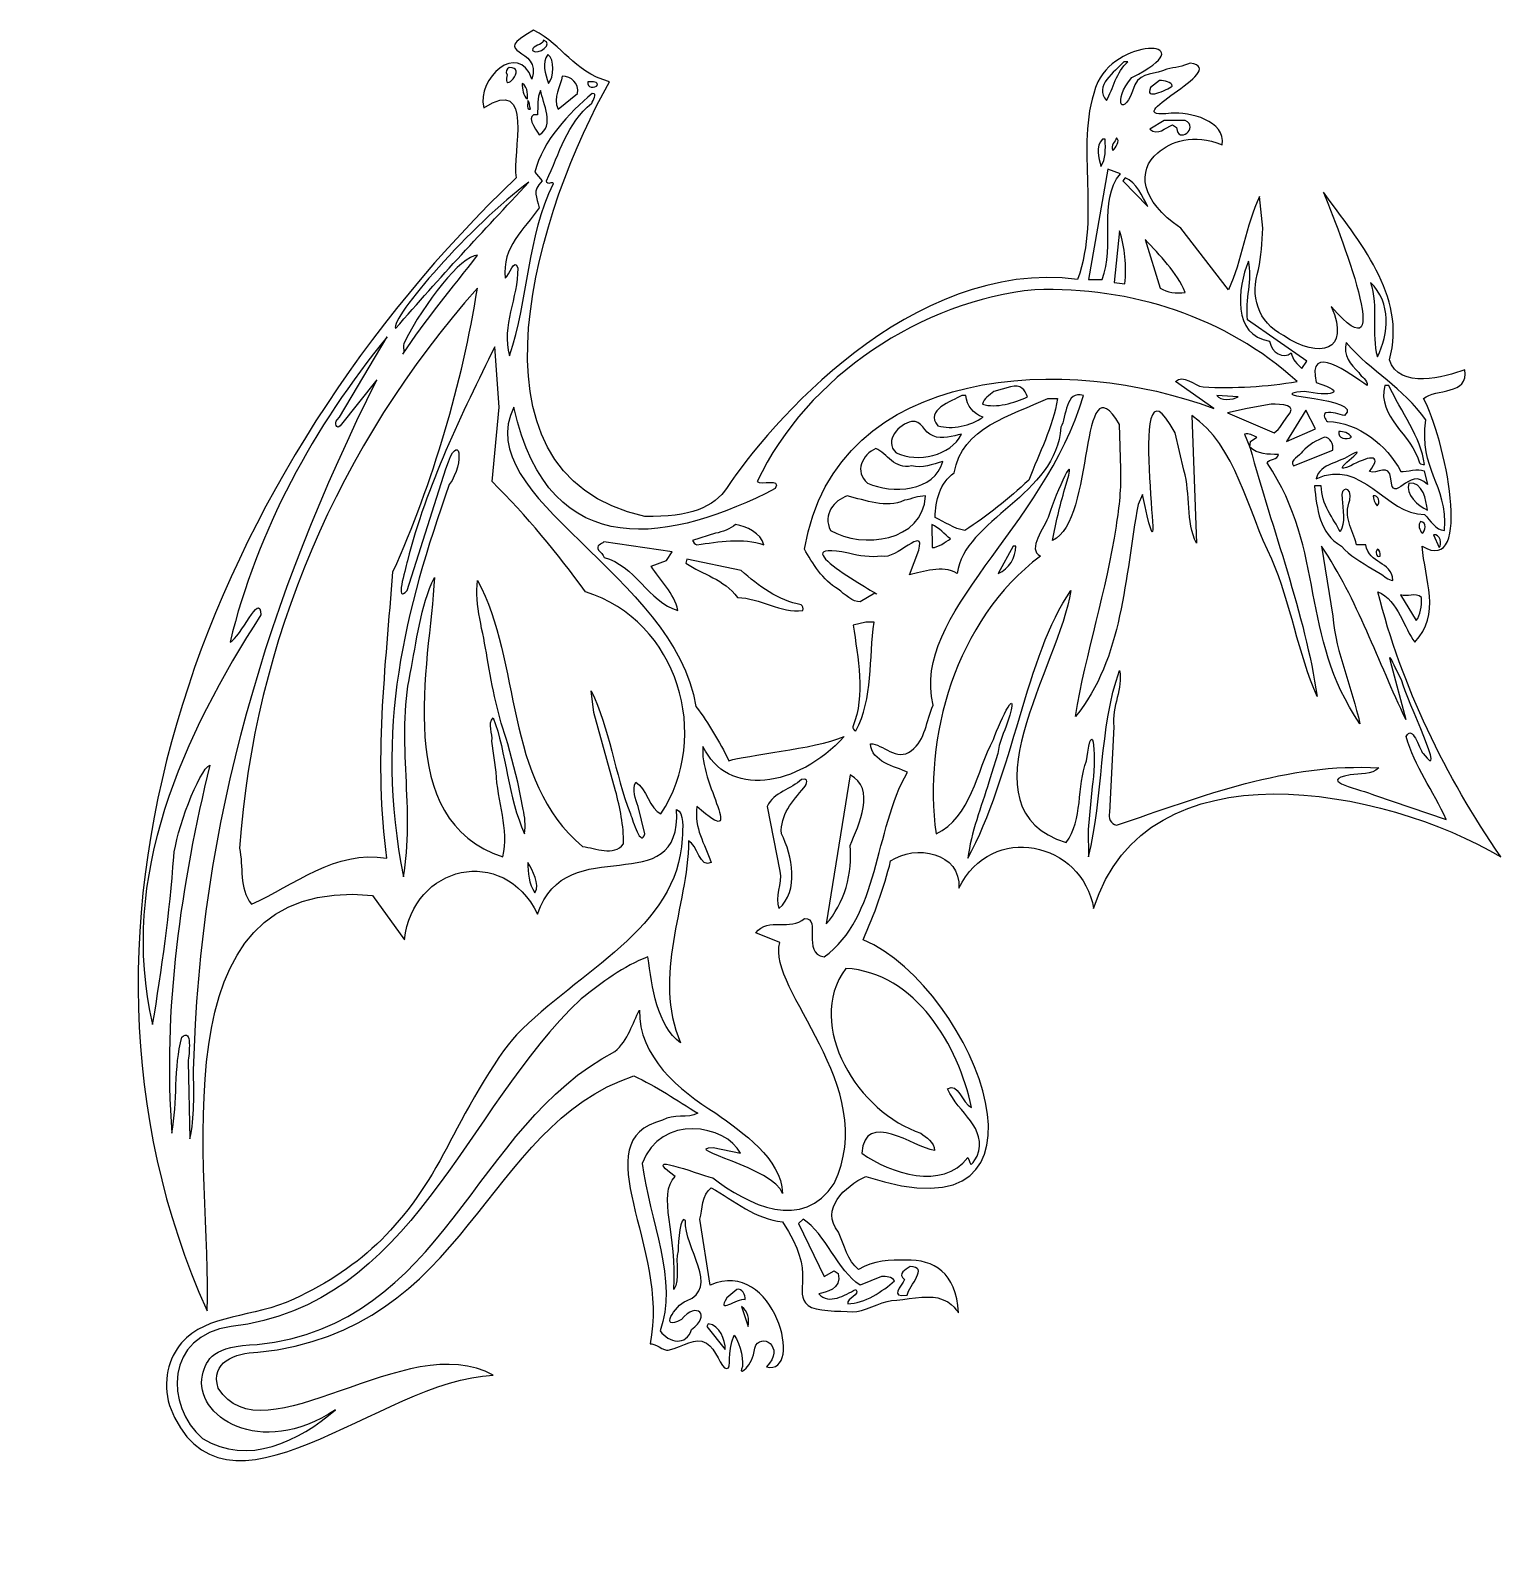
# Model space of a CAD drawing. Header units: centimetres. Extents: x -8.3 to 7.1, y -8.4 to 7.5.
import ezdxf

# ---------------------------------------------------------------- set-up
doc = ezdxf.new("R2010")
doc.units = ezdxf.units.CM
doc.header["$MEASUREMENT"] = 0
doc.layers.add('Ebene 1', color=7, linetype='Continuous')

msp = doc.modelspace()

# ---------------------------------------------------------------- linework, layer by layer
at = {"layer": 'Ebene 1'}
for points, knots in [([(-2.98943, 7.48227), (-2.66431, 7.31717), (-2.59573, 7.06317), (-2.19441, 6.94125), (-2.19441, 6.94125), (-2.90561, 5.69665), (-3.86319, 2.84169), (-1.82357, 2.39211), (-1.82357, 2.39211), (-1.34859, 2.38703), (-1.10221, 2.48609), (-0.96251, 2.69691), (-0.96251, 2.69691), (-0.54341, 3.33445), (0.95772, 5.10229), (2.7027, 4.87369), (2.7027, 4.87369), (2.95416, 5.57727), (2.65444, 6.31133), (2.91352, 6.94125), (2.91352, 6.94125), (3.15482, 7.42385), (4.0489, 7.37813), (3.27166, 6.98697), (3.27166, 6.98697), (3.0583, 6.74821), (3.17768, 6.52215), (3.30214, 6.91077), (3.30214, 6.91077), (3.36818, 7.04793), (3.52312, 7.01745), (3.63742, 7.07587), (3.63742, 7.07587), (3.7187, 7.09111), (3.80506, 7.10635), (3.88126, 7.13683), (3.88126, 7.13683), (4.3283, 7.07587), (3.05576, 6.53739), (3.6806, 6.61359), (3.6806, 6.61359), (3.87364, 6.62883), (4.25464, 6.53739), (4.21654, 6.28339), (4.21654, 6.28339), (3.91174, 6.41039), (3.67806, 6.31641), (3.5409, 6.19957), (3.5409, 6.19957), (3.325, 6.01923), (3.35548, 5.69665), (3.7822, 5.41217), (3.7822, 5.41217), (3.7822, 5.41217), (4.28004, 4.76701), (4.28004, 4.76701), (4.28004, 4.76701), (4.42482, 5.06673), (4.46038, 5.44265), (4.6077, 5.74237), (4.6077, 5.74237), (4.6077, 5.74237), (4.64072, 5.41217), (4.64072, 5.41217), (4.64072, 5.41217), (4.63564, 5.26231), (4.62548, 5.11245), (4.595, 4.97783), (4.595, 4.97783), (4.5061, 4.70859), (4.58738, 4.42411), (4.85662, 4.28695), (4.85662, 4.28695), (5.2427, 4.03295), (5.56274, 4.12185), (5.357, 4.58921), (5.357, 4.58921), (6.07836, 3.76371), (5.4205, 5.42741), (5.27572, 5.78809), (5.27572, 5.78809), (5.64148, 5.27755), (6.15202, 4.70859), (5.9666, 4.03295), (5.9666, 4.03295), (6.06058, 3.71799), (6.55334, 3.85261), (6.754, 3.92881), (6.754, 3.92881), (6.79718, 3.65957), (6.4492, 3.73323), (6.3222, 3.62909), (6.3222, 3.62909), (6.54064, 3.23793), (6.8556, 1.75457), (6.30696, 2.08223), (6.30696, 2.08223), (6.3349, 1.73933), (6.51016, 1.36341), (6.23076, 1.07893), (6.23076, 1.07893), (6.12154, 1.21355), (6.06058, 1.51327), (5.84468, 1.60471), (5.84468, 1.60471), (6.09106, 0.61411), (6.55334, -0.32822), (7.12992, -1.16896), (7.12992, -1.16896), (5.91072, -0.4476), (3.42152, 0.04261), (2.87034, -1.70998), (2.87034, -1.70998), (2.75604, -1.0191), (1.79846, -0.79304), (1.46064, -1.49916), (1.46064, -1.49916), (1.48604, -1.12324), (1.00344, -1.03434), (0.7469, -1.21214), (0.7469, -1.21214), (0.67578, -1.49916), (0.57672, -1.7684), (0.45988, -2.03764), (0.45988, -2.03764), (1.6486, -2.54818), (2.6773, -5.2482), (0.48782, -4.51414), (0.48782, -4.51414), (0.26684, -4.61828), (0.00522, -4.85704), (0.2008, -5.09834), (0.2008, -5.09834), (0.2643, -5.23296), (0.29224, -5.39806), (0.41162, -5.4895), (0.41162, -5.4895), (0.56148, -5.39044), (0.75198, -5.39044), (0.90692, -5.39044), (0.90692, -5.39044), (1.20156, -5.38536), (1.42762, -5.51744), (1.4581, -5.94162), (1.4581, -5.94162), (1.45048, -5.94924), (1.40984, -5.82732), (1.23966, -5.78668), (1.23966, -5.78668), (1.12282, -5.75874), (0.89422, -5.80446), (0.75706, -5.81462), (0.75706, -5.81462), (0.63768, -5.82478), (0.45988, -5.93654), (0.35066, -5.93146), (0.35066, -5.93146), (0.20334, -5.92384), (-0.03795, -5.92892), (-0.11669, -5.86542), (-0.11669, -5.86542), (-0.28941, -5.72318), (-0.01001, -5.54284), (-0.38339, -4.99166), (-0.38339, -4.99166), (-0.66279, -4.96372), (-0.89139, -4.76814), (-1.13015, -4.63352), (-1.13015, -4.63352), (-1.23429, -4.70718), (-1.21905, -4.85704), (-1.24953, -4.96372), (-1.24953, -4.96372), (-1.24953, -4.96372), (-1.14031, -5.65206), (-1.14031, -5.65206), (-1.14031, -5.65206), (-0.47229, -5.35234), (-0.14463, -6.60964), (-0.55357, -6.50804), (-0.55357, -6.50804), (-0.34275, -6.3023), (-0.61707, -6.13212), (-0.67549, -6.31246), (-0.67549, -6.31246), (-0.69581, -6.51058), (-0.84313, -6.59694), (-0.81265, -6.53344), (-0.81265, -6.53344), (-0.78217, -6.4674), (-0.82281, -6.26928), (-0.89139, -6.17784), (-0.89139, -6.17784), (-0.97521, -6.37088), (-0.90409, -6.52074), (-0.97013, -6.52582), (-0.97013, -6.52582), (-1.02601, -6.52836), (-1.08189, -6.315), (-1.18095, -6.25912), (-1.18095, -6.25912), (-1.30795, -6.188), (-1.40701, -6.29468), (-1.57973, -6.33532), (-1.57973, -6.33532), (-1.61783, -6.34548), (-1.73213, -6.25404), (-1.77023, -6.26674), (-1.77023, -6.26674), (-1.55941, -5.26344), (-2.48905, -4.13822), (-1.64069, -3.9274), (-1.64069, -3.9274), (-1.52639, -3.85374), (-1.37399, -3.91216), (-1.26985, -3.85374), (-1.26985, -3.85374), (-1.48829, -3.71912), (-1.70673, -3.56926), (-1.94041, -3.46258), (-1.94041, -3.46258), (-3.51521, -3.98582), (-3.66253, -6.12704), (-5.87487, -6.35564), (-5.87487, -6.35564), (-6.11617, -6.36326), (-6.37271, -6.45724), (-6.28889, -6.73156), (-6.28889, -6.73156), (-5.81899, -7.49864), (-4.31023, -6.08386), (-3.41107, -6.59694), (-3.41107, -6.59694), (-4.58201, -6.6325), (-6.24571, -8.3597), (-6.79943, -6.9119), (-6.79943, -6.9119), (-6.87309, -6.66298), (-6.80705, -6.41406), (-6.67243, -6.25658), (-6.67243, -6.25658), (-6.40827, -5.95178), (-5.91805, -5.9975), (-5.49641, -5.79938), (-5.49641, -5.79938), (-4.77759, -5.46156), (-4.31023, -5.00944), (-3.89113, -4.20426), (-3.89113, -4.20426), (-3.74635, -3.92232), (-3.38567, -3.25684), (-3.16723, -3.03332), (-3.16723, -3.03332), (-2.52207, -2.36784), (-1.47813, -1.91826), (-1.43495, -0.97846), (-1.43495, -0.97846), (-1.42987, -0.87432), (-1.40955, -0.70668), (-1.49337, -0.67366), (-1.49337, -0.67366), (-1.43495, -1.66426), (-2.65415, -0.86924), (-2.94625, -1.7684), (-2.94625, -1.7684), (-3.30947, -1.03434), (-4.25435, -1.25786), (-4.34071, -2.03764), (-4.34071, -2.03764), (-4.34071, -2.03764), (-4.67345, -1.57282), (-4.67345, -1.57282), (-4.67345, -1.57282), (-6.99501, -1.3493), (-6.34477, -4.51414), (-6.40573, -5.9213), (-6.40573, -5.9213), (-8.25485, -1.79888), (-6.32191, 2.92297), (-3.17231, 5.93795), (-3.17231, 5.93795), (-3.22057, 6.19195), (-2.96911, 7.01745), (-3.51013, 6.67201), (-3.51013, 6.67201), (-3.59141, 6.97173), (-3.14691, 7.37813), (-3.00721, 6.97173), (-3.00721, 6.97173), (-2.89037, 7.31717), (-3.48219, 7.21303), (-2.98943, 7.48227)], [0, 0, 0, 0, 0.01369863, 0.01369863, 0.01369863, 0.01369863, 0.02739726, 0.02739726, 0.02739726, 0.02739726, 0.04109589, 0.04109589, 0.04109589, 0.04109589, 0.05479452, 0.05479452, 0.05479452, 0.05479452, 0.06849315, 0.06849315, 0.06849315, 0.06849315, 0.08219178, 0.08219178, 0.08219178, 0.08219178, 0.09589041, 0.09589041, 0.09589041, 0.09589041, 0.10958904, 0.10958904, 0.10958904, 0.10958904, 0.12328767, 0.12328767, 0.12328767, 0.12328767, 0.1369863, 0.1369863, 0.1369863, 0.1369863, 0.15068493, 0.15068493, 0.15068493, 0.15068493, 0.16438356, 0.16438356, 0.16438356, 0.16438356, 0.17808219, 0.17808219, 0.17808219, 0.17808219, 0.19178082, 0.19178082, 0.19178082, 0.19178082, 0.20547945, 0.20547945, 0.20547945, 0.20547945, 0.21917808, 0.21917808, 0.21917808, 0.21917808, 0.23287671, 0.23287671, 0.23287671, 0.23287671, 0.24657534, 0.24657534, 0.24657534, 0.24657534, 0.26027397, 0.26027397, 0.26027397, 0.26027397, 0.2739726, 0.2739726, 0.2739726, 0.2739726, 0.28767123, 0.28767123, 0.28767123, 0.28767123, 0.30136986, 0.30136986, 0.30136986, 0.30136986, 0.31506849, 0.31506849, 0.31506849, 0.31506849, 0.32876712, 0.32876712, 0.32876712, 0.32876712, 0.34246575, 0.34246575, 0.34246575, 0.34246575, 0.35616438, 0.35616438, 0.35616438, 0.35616438, 0.36986301, 0.36986301, 0.36986301, 0.36986301, 0.38356164, 0.38356164, 0.38356164, 0.38356164, 0.39726027, 0.39726027, 0.39726027, 0.39726027, 0.4109589, 0.4109589, 0.4109589, 0.4109589, 0.42465753, 0.42465753, 0.42465753, 0.42465753, 0.43835616, 0.43835616, 0.43835616, 0.43835616, 0.45205479, 0.45205479, 0.45205479, 0.45205479, 0.46575342, 0.46575342, 0.46575342, 0.46575342, 0.47945205, 0.47945205, 0.47945205, 0.47945205, 0.49315068, 0.49315068, 0.49315068, 0.49315068, 0.50684932, 0.50684932, 0.50684932, 0.50684932, 0.52054795, 0.52054795, 0.52054795, 0.52054795, 0.53424658, 0.53424658, 0.53424658, 0.53424658, 0.54794521, 0.54794521, 0.54794521, 0.54794521, 0.56164384, 0.56164384, 0.56164384, 0.56164384, 0.57534247, 0.57534247, 0.57534247, 0.57534247, 0.5890411, 0.5890411, 0.5890411, 0.5890411, 0.60273973, 0.60273973, 0.60273973, 0.60273973, 0.61643836, 0.61643836, 0.61643836, 0.61643836, 0.63013699, 0.63013699, 0.63013699, 0.63013699, 0.64383562, 0.64383562, 0.64383562, 0.64383562, 0.65753425, 0.65753425, 0.65753425, 0.65753425, 0.67123288, 0.67123288, 0.67123288, 0.67123288, 0.68493151, 0.68493151, 0.68493151, 0.68493151, 0.69863014, 0.69863014, 0.69863014, 0.69863014, 0.71232877, 0.71232877, 0.71232877, 0.71232877, 0.7260274, 0.7260274, 0.7260274, 0.7260274, 0.73972603, 0.73972603, 0.73972603, 0.73972603, 0.75342466, 0.75342466, 0.75342466, 0.75342466, 0.76712329, 0.76712329, 0.76712329, 0.76712329, 0.78082192, 0.78082192, 0.78082192, 0.78082192, 0.79452055, 0.79452055, 0.79452055, 0.79452055, 0.80821918, 0.80821918, 0.80821918, 0.80821918, 0.82191781, 0.82191781, 0.82191781, 0.82191781, 0.83561644, 0.83561644, 0.83561644, 0.83561644, 0.84931507, 0.84931507, 0.84931507, 0.84931507, 0.8630137, 0.8630137, 0.8630137, 0.8630137, 0.87671233, 0.87671233, 0.87671233, 0.87671233, 0.89041096, 0.89041096, 0.89041096, 0.89041096, 0.90410959, 0.90410959, 0.90410959, 0.90410959, 0.91780822, 0.91780822, 0.91780822, 0.91780822, 0.93150685, 0.93150685, 0.93150685, 0.93150685, 0.94520548, 0.94520548, 0.94520548, 0.94520548, 0.95890411, 0.95890411, 0.95890411, 0.95890411, 0.97260274, 0.97260274, 0.97260274, 0.97260274, 0.98630137, 0.98630137, 0.98630137, 0.98630137, 1, 1, 1, 1]), ([(5.9158, 3.76371), (5.9158, 3.76371), (5.95898, 3.76371), (5.95898, 3.76371), (5.95898, 3.76371), (6.08598, 3.49193), (6.29426, 3.22269), (6.33236, 2.93821), (6.33236, 2.93821), (6.31458, 2.93821), (6.29172, 2.93821), (6.27902, 2.95345), (6.27902, 2.95345), (6.20028, 3.25317), (5.83452, 3.43351), (5.9158, 3.76371)], [0, 0, 0, 0, 0.25, 0.25, 0.25, 0.25, 0.5, 0.5, 0.5, 0.5, 0.75, 0.75, 0.75, 0.75, 1, 1, 1, 1]), ([(2.39028, 3.62909), (2.01436, 3.44875), (1.48604, 3.32683), (1.41238, 2.84931), (1.41238, 2.84931), (1.25998, 2.74263), (1.2168, 2.56229), (1.21172, 2.38195), (1.21172, 2.38195), (1.31078, 2.33877), (1.40984, 2.26257), (1.5216, 2.24733), (1.5216, 2.24733), (1.75782, 2.39719), (1.98134, 2.57753), (2.19216, 2.77311), (2.19216, 2.77311), (2.30138, 3.05759), (2.44616, 3.32683), (2.49188, 3.62909), (2.49188, 3.62909), (2.49188, 3.62909), (2.39028, 3.62909), (2.39028, 3.62909)], [0, 0, 0, 0, 0.16666667, 0.16666667, 0.16666667, 0.16666667, 0.33333333, 0.33333333, 0.33333333, 0.33333333, 0.5, 0.5, 0.5, 0.5, 0.66666667, 0.66666667, 0.66666667, 0.66666667, 0.83333333, 0.83333333, 0.83333333, 0.83333333, 1, 1, 1, 1]), ([(6.1698, 2.74263), (6.31712, 2.75787), (6.35014, 2.56229), (6.36284, 2.45815), (6.36284, 2.45815), (6.26886, 2.50387), (6.12662, 2.62325), (6.1698, 2.74263)], [0, 0, 0, 0, 0.5, 0.5, 0.5, 0.5, 1, 1, 1, 1]), ([(-0.87615, 2.30829), (-0.76439, 2.29305), (-0.60945, 2.21685), (-0.57897, 2.09747), (-0.57897, 2.09747), (-0.79995, 2.17367), (-1.05395, 2.12795), (-1.28001, 2.09747), (-1.28001, 2.09747), (-1.30033, 2.09747), (-1.31811, 2.12795), (-1.32573, 2.14319), (-1.32573, 2.14319), (-1.32573, 2.14319), (-1.08443, 2.21685), (-1.08443, 2.21685), (-1.08443, 2.21685), (-1.01331, 2.23209), (-0.92695, 2.26257), (-0.87615, 2.30829)], [0, 0, 0, 0, 0.2, 0.2, 0.2, 0.2, 0.4, 0.4, 0.4, 0.4, 0.6, 0.6, 0.6, 0.6, 0.8, 0.8, 0.8, 0.8, 1, 1, 1, 1]), ([(-2.25537, 2.12795), (-2.25537, 2.12795), (-1.53909, 2.02381), (-1.53909, 2.02381), (-1.53909, 2.02381), (-1.53909, 2.02381), (-1.59751, 1.93237), (-1.59751, 1.93237), (-1.59751, 1.93237), (-1.59751, 1.93237), (-1.76007, 1.87395), (-1.76007, 1.87395), (-1.76007, 1.87395), (-1.66355, 1.72409), (-1.51623, 1.58947), (-1.47813, 1.40913), (-1.47813, 1.40913), (-1.78547, 1.49803), (-1.93533, 1.88919), (-2.25029, 1.96285), (-2.25029, 1.96285), (-2.25791, 1.99333), (-2.29093, 2.02381), (-2.31125, 2.03905), (-2.31125, 2.03905), (-2.34173, 2.09747), (-2.27569, 2.09747), (-2.25537, 2.12795)], [0, 0, 0, 0, 0.14285714, 0.14285714, 0.14285714, 0.14285714, 0.28571429, 0.28571429, 0.28571429, 0.28571429, 0.42857143, 0.42857143, 0.42857143, 0.42857143, 0.57142857, 0.57142857, 0.57142857, 0.57142857, 0.71428571, 0.71428571, 0.71428571, 0.71428571, 0.85714286, 0.85714286, 0.85714286, 0.85714286, 1, 1, 1, 1]), ([(-1.38415, 1.94761), (-1.38415, 1.94761), (-0.81773, 1.82823), (-0.81773, 1.82823), (-0.81773, 1.82823), (-0.63485, 1.66313), (-0.42657, 1.51327), (-0.18781, 1.46755), (-0.18781, 1.46755), (-0.17257, 1.45231), (-0.16495, 1.43707), (-0.17257, 1.40913), (-0.17257, 1.40913), (-0.40371, 1.37865), (-0.61961, 1.54375), (-0.85583, 1.54375), (-0.85583, 1.54375), (-0.99807, 1.73933), (-1.21651, 1.78251), (-1.39685, 1.90443), (-1.39685, 1.90443), (-1.39685, 1.90443), (-1.38415, 1.94761), (-1.38415, 1.94761)], [0, 0, 0, 0, 0.16666667, 0.16666667, 0.16666667, 0.16666667, 0.33333333, 0.33333333, 0.33333333, 0.33333333, 0.5, 0.5, 0.5, 0.5, 0.66666667, 0.66666667, 0.66666667, 0.66666667, 0.83333333, 0.83333333, 0.83333333, 0.83333333, 1, 1, 1, 1]), ([(0.48782, 1.28721), (0.48782, 1.28721), (0.57418, 1.28721), (0.57418, 1.28721), (0.57418, 1.28721), (0.5183, 0.91383), (0.56656, 0.47949), (0.38114, 0.14929), (0.38114, 0.14929), (0.36336, 0.14929), (0.34812, 0.17723), (0.35066, 0.19247), (0.35066, 0.19247), (0.48782, 0.52267), (0.40146, 0.91383), (0.35574, 1.25673), (0.35574, 1.25673), (0.35574, 1.25673), (0.48782, 1.28721), (0.48782, 1.28721)], [0, 0, 0, 0, 0.2, 0.2, 0.2, 0.2, 0.4, 0.4, 0.4, 0.4, 0.6, 0.6, 0.6, 0.6, 0.8, 0.8, 0.8, 0.8, 1, 1, 1, 1]), ([(0.32272, -0.31298), (0.59704, -0.4476), (0.41162, -0.83876), (0.32272, -1.04958), (0.32272, -1.04958), (0.3532, -1.33406), (0.26176, -1.66426), (0.07126, -1.87254), (0.07126, -1.87254), (0.07126, -1.87254), (0.32272, -0.31298), (0.32272, -0.31298)], [0, 0, 0, 0, 0.33333333, 0.33333333, 0.33333333, 0.33333333, 0.66666667, 0.66666667, 0.66666667, 0.66666667, 1, 1, 1, 1]), ([(-0.18527, -0.3587), (-0.10399, -0.34346), (-0.12685, -0.40442), (-0.15987, -0.4476), (-0.15987, -0.4476), (-0.28179, -0.58476), (-0.40879, -0.73462), (-0.39609, -0.92766), (-0.39609, -0.92766), (-0.27925, -1.15372), (-0.21067, -1.52964), (-0.42149, -1.70998), (-0.42149, -1.70998), (-0.46975, -1.58806), (-0.38847, -1.45344), (-0.41133, -1.31882), (-0.41133, -1.31882), (-0.41133, -1.31882), (-0.54595, -0.64318), (-0.54595, -0.64318), (-0.54595, -0.64318), (-0.47737, -0.49332), (-0.28941, -0.46284), (-0.18527, -0.3587)], [0, 0, 0, 0, 0.16666667, 0.16666667, 0.16666667, 0.16666667, 0.33333333, 0.33333333, 0.33333333, 0.33333333, 0.5, 0.5, 0.5, 0.5, 0.66666667, 0.66666667, 0.66666667, 0.66666667, 0.83333333, 0.83333333, 0.83333333, 0.83333333, 1, 1, 1, 1])]:
    msp.add_open_spline(points, degree=3, knots=knots, dxfattribs=at)
at = {"layer": 'Ebene 1', "color": 7}
for points, knots in [([(-2.88529, 7.37813), (-2.76845, 7.34765), (-2.94117, 7.21303), (-2.99959, 7.27145), (-2.99959, 7.27145), (-2.99959, 7.33241), (-2.89799, 7.31717), (-2.88529, 7.37813)], [0, 0, 0, 0, 0.5, 0.5, 0.5, 0.5, 1, 1, 1, 1]), ([(-2.83957, 7.22827), (-2.76591, 7.18255), (-2.77353, 6.98697), (-2.83449, 6.92601), (-2.83449, 6.92601), (-2.86751, 7.03269), (-2.90561, 7.13683), (-2.83957, 7.22827)], [0, 0, 0, 0, 0.5, 0.5, 0.5, 0.5, 1, 1, 1, 1]), ([(3.1853, 7.15207), (3.1853, 7.15207), (3.22848, 7.15207), (3.22848, 7.15207), (3.22848, 7.15207), (3.10656, 7.04793), (3.07608, 6.86759), (3.00496, 6.74821), (3.00496, 6.74821), (2.8678, 6.89807), (3.0964, 7.04793), (3.1853, 7.15207)], [0, 0, 0, 0, 0.33333333, 0.33333333, 0.33333333, 0.33333333, 0.66666667, 0.66666667, 0.66666667, 0.66666667, 1, 1, 1, 1]), ([(-3.24597, 7.09111), (-3.04277, 7.10635), (-3.32471, 6.79139), (-3.26375, 7.01745), (-3.26375, 7.01745), (-3.29423, 7.04793), (-3.26629, 7.07587), (-3.24597, 7.09111)], [0, 0, 0, 0, 0.5, 0.5, 0.5, 0.5, 1, 1, 1, 1]), ([(-2.68971, 7.00221), (-2.59319, 7.00221), (-2.51191, 6.92601), (-2.52969, 6.82187), (-2.52969, 6.82187), (-2.52969, 6.82187), (-2.73035, 6.65677), (-2.73035, 6.65677), (-2.73035, 6.65677), (-2.79385, 6.77615), (-2.70495, 6.89807), (-2.68971, 7.00221)], [0, 0, 0, 0, 0.33333333, 0.33333333, 0.33333333, 0.33333333, 0.66666667, 0.66666667, 0.66666667, 0.66666667, 1, 1, 1, 1]), ([(-2.37475, 6.82187), (-2.31125, 6.82187), (-2.37221, 6.74821), (-2.37983, 6.71773), (-2.37983, 6.71773), (-2.64399, 6.50691), (-2.71511, 6.19195), (-2.85481, 5.90747), (-2.85481, 5.90747), (-2.84719, 5.84651), (-2.79131, 5.90747), (-2.78115, 5.87699), (-2.78115, 5.87699), (-3.05547, 5.32327), (-3.04023, 4.66287), (-3.24089, 4.07613), (-3.24089, 4.07613), (-3.32979, 4.39363), (-3.15199, 4.67811), (-3.15453, 4.99307), (-3.15453, 4.99307), (-3.18755, 5.11245), (-3.24343, 4.91687), (-3.28661, 4.88639), (-3.28661, 4.88639), (-3.31963, 5.21659), (-3.08849, 5.39693), (-2.93101, 5.62299), (-2.93101, 5.62299), (-2.95133, 5.74237), (-3.01229, 5.78809), (-2.90053, 5.90747), (-2.90053, 5.90747), (-2.90053, 5.90747), (-2.97419, 5.99637), (-2.97419, 5.99637), (-2.97419, 5.99637), (-2.89799, 6.32657), (-2.61605, 6.61359), (-2.37475, 6.82187)], [0, 0, 0, 0, 0.1, 0.1, 0.1, 0.1, 0.2, 0.2, 0.2, 0.2, 0.3, 0.3, 0.3, 0.3, 0.4, 0.4, 0.4, 0.4, 0.5, 0.5, 0.5, 0.5, 0.6, 0.6, 0.6, 0.6, 0.7, 0.7, 0.7, 0.7, 0.8, 0.8, 0.8, 0.8, 0.9, 0.9, 0.9, 0.9, 1, 1, 1, 1]), ([(-3.10881, 6.92601), (-3.06055, 6.91077), (-3.04785, 6.82187), (-3.05293, 6.76345), (-3.05293, 6.76345), (-3.10119, 6.79139), (-3.10373, 6.86759), (-3.10881, 6.92601)], [0, 0, 0, 0, 0.5, 0.5, 0.5, 0.5, 1, 1, 1, 1]), ([(-2.91577, 6.85235), (-2.89037, 6.71773), (-2.76337, 6.47897), (-2.93101, 6.38753), (-2.93101, 6.38753), (-2.97165, 6.44849), (-3.08341, 6.61359), (-2.94879, 6.59835), (-2.94879, 6.59835), (-2.94117, 6.68725), (-2.95387, 6.77615), (-2.91577, 6.85235)], [0, 0, 0, 0, 0.33333333, 0.33333333, 0.33333333, 0.33333333, 0.66666667, 0.66666667, 0.66666667, 0.66666667, 1, 1, 1, 1]), ([(-2.42047, 6.94125), (-2.38745, 6.94125), (-2.32903, 6.95649), (-2.31887, 6.91077), (-2.31887, 6.91077), (-2.34173, 6.86759), (-2.43825, 6.88283), (-2.42047, 6.94125)], [0, 0, 0, 0, 0.5, 0.5, 0.5, 0.5, 1, 1, 1, 1]), ([(3.56122, 6.95649), (3.60694, 6.95649), (3.68822, 6.94125), (3.6933, 6.89807), (3.6933, 6.89807), (3.63742, 6.85235), (3.39358, 6.74821), (3.46724, 6.88283), (3.46724, 6.88283), (3.46724, 6.88283), (3.56122, 6.95649), (3.56122, 6.95649)], [0, 0, 0, 0, 0.33333333, 0.33333333, 0.33333333, 0.33333333, 0.66666667, 0.66666667, 0.66666667, 0.66666667, 1, 1, 1, 1]), ([(-3.05039, 6.74821), (-3.02753, 6.73297), (-3.03007, 6.68725), (-3.02245, 6.65677), (-3.02245, 6.65677), (-3.07071, 6.64153), (-3.04277, 6.71773), (-3.05039, 6.74821)], [0, 0, 0, 0, 0.5, 0.5, 0.5, 0.5, 1, 1, 1, 1]), ([(3.60694, 6.53739), (3.60694, 6.53739), (3.82792, 6.53739), (3.82792, 6.53739), (3.82792, 6.53739), (3.98286, 6.46373), (3.74664, 6.28339), (3.73902, 6.46373), (3.73902, 6.46373), (3.73902, 6.46373), (3.69584, 6.49167), (3.69584, 6.49167), (3.69584, 6.49167), (3.6171, 6.46373), (3.54598, 6.37229), (3.45962, 6.44849), (3.45962, 6.44849), (3.45962, 6.44849), (3.60694, 6.53739), (3.60694, 6.53739)], [0, 0, 0, 0, 0.2, 0.2, 0.2, 0.2, 0.4, 0.4, 0.4, 0.4, 0.6, 0.6, 0.6, 0.6, 0.8, 0.8, 0.8, 0.8, 1, 1, 1, 1]), ([(2.96178, 6.34181), (2.96178, 6.34181), (2.98972, 6.34181), (2.98972, 6.34181), (2.98972, 6.34181), (2.99734, 6.23767), (2.99734, 6.13099), (2.94654, 6.05733), (2.94654, 6.05733), (2.92368, 6.14623), (2.88812, 6.26815), (2.96178, 6.34181)], [0, 0, 0, 0, 0.33333333, 0.33333333, 0.33333333, 0.33333333, 0.66666667, 0.66666667, 0.66666667, 0.66666667, 1, 1, 1, 1]), ([(3.11164, 6.35705), (3.14974, 6.32657), (3.10148, 6.25291), (3.071, 6.22243), (3.071, 6.22243), (3.04814, 6.28339), (3.09386, 6.31133), (3.11164, 6.35705)], [0, 0, 0, 0, 0.5, 0.5, 0.5, 0.5, 1, 1, 1, 1]), ([(3.0202, 6.02685), (3.0202, 6.02685), (3.15228, 5.98113), (3.15228, 5.98113), (3.15228, 5.98113), (2.90844, 5.69665), (3.10148, 5.21659), (2.95924, 4.87369), (2.95924, 4.87369), (2.95924, 4.87369), (2.817, 4.87369), (2.817, 4.87369), (2.817, 4.87369), (2.817, 4.87369), (3.0202, 6.02685), (3.0202, 6.02685)], [0, 0, 0, 0, 0.25, 0.25, 0.25, 0.25, 0.5, 0.5, 0.5, 0.5, 0.75, 0.75, 0.75, 0.75, 1, 1, 1, 1]), ([(-4.43215, 4.36061), (-4.49819, 4.46475), (-3.62951, 5.45789), (-3.03769, 5.89223), (-3.03769, 5.89223), (-3.52791, 5.36899), (-3.96479, 4.90163), (-4.43215, 4.36061)], [0, 0, 0, 0, 0.5, 0.5, 0.5, 0.5, 1, 1, 1, 1]), ([(3.20054, 5.93795), (3.31738, 5.89223), (3.38342, 5.74237), (3.43676, 5.63823), (3.43676, 5.63823), (3.43676, 5.63823), (3.17514, 5.90747), (3.17514, 5.90747), (3.17514, 5.90747), (3.17514, 5.90747), (3.20054, 5.93795), (3.20054, 5.93795)], [0, 0, 0, 0, 0.33333333, 0.33333333, 0.33333333, 0.33333333, 0.66666667, 0.66666667, 0.66666667, 0.66666667, 1, 1, 1, 1]), ([(3.14212, 5.38169), (3.198, 5.21659), (3.21578, 5.00831), (3.198, 4.82797), (3.198, 4.82797), (3.198, 4.82797), (3.08624, 4.84321), (3.08624, 4.84321), (3.08624, 4.84321), (3.08624, 4.84321), (3.14212, 5.38169), (3.14212, 5.38169)], [0, 0, 0, 0, 0.33333333, 0.33333333, 0.33333333, 0.33333333, 0.66666667, 0.66666667, 0.66666667, 0.66666667, 1, 1, 1, 1]), ([(3.41136, 5.29279), (3.55868, 5.12769), (3.74664, 4.94735), (3.82792, 4.73907), (3.82792, 4.73907), (3.73648, 4.72383), (3.63996, 4.73907), (3.5663, 4.78225), (3.5663, 4.78225), (3.5663, 4.78225), (3.41136, 5.29279), (3.41136, 5.29279)], [0, 0, 0, 0, 0.33333333, 0.33333333, 0.33333333, 0.33333333, 0.66666667, 0.66666667, 0.66666667, 0.66666667, 1, 1, 1, 1]), ([(-3.57617, 5.12769), (-3.83525, 4.78225), (-4.12481, 4.45205), (-4.35595, 4.09137), (-4.35595, 4.09137), (-4.33309, 4.13709), (-4.36611, 4.17011), (-4.34071, 4.21837), (-4.34071, 4.21837), (-4.12735, 4.63493), (-3.74889, 5.12261), (-3.57617, 5.12769)], [0, 0, 0, 0, 0.33333333, 0.33333333, 0.33333333, 0.33333333, 0.66666667, 0.66666667, 0.66666667, 0.66666667, 1, 1, 1, 1]), ([(4.49086, 5.06673), (4.53658, 4.87369), (4.4553, 4.66287), (4.4807, 4.45205), (4.4807, 4.45205), (4.4807, 4.45205), (5.103, 4.01771), (5.103, 4.01771), (5.103, 4.01771), (5.103, 4.01771), (5.04966, 3.94151), (5.04966, 3.94151), (5.04966, 3.94151), (4.99886, 3.98723), (4.95314, 4.03295), (4.9379, 4.10661), (4.9379, 4.10661), (4.85916, 4.03295), (4.72962, 4.10661), (4.71184, 4.22853), (4.71184, 4.22853), (4.32068, 4.28695), (4.37402, 4.78225), (4.49086, 5.06673)], [0, 0, 0, 0, 0.16666667, 0.16666667, 0.16666667, 0.16666667, 0.33333333, 0.33333333, 0.33333333, 0.33333333, 0.5, 0.5, 0.5, 0.5, 0.66666667, 0.66666667, 0.66666667, 0.66666667, 0.83333333, 0.83333333, 0.83333333, 0.83333333, 1, 1, 1, 1]), ([(2.25566, 4.76701), (3.27166, 4.79749), (4.2521, 4.48253), (4.99886, 3.80689), (4.99886, 3.80689), (4.68644, 3.74847), (4.33592, 3.73323), (4.01588, 3.74847), (4.01588, 3.74847), (3.9219, 3.76371), (3.8076, 3.88309), (3.72632, 3.80689), (3.72632, 3.80689), (3.72632, 3.80689), (4.12764, 3.52241), (4.12764, 3.52241), (4.12764, 3.52241), (2.63158, 4.09137), (0.17794, 4.01771), (-0.15479, 2.05175), (-0.15479, 2.05175), (-0.07097, 1.90443), (0.0357, 1.72409), (0.19826, 1.63265), (0.19826, 1.63265), (0.2643, 1.57423), (0.35574, 1.49803), (0.42686, 1.49803), (0.42686, 1.49803), (0.42686, 1.49803), (0.5818, 1.58947), (0.5818, 1.58947), (0.5818, 1.58947), (0.7723, 1.49803), (-0.50277, 2.17367), (0.30748, 2.00857), (0.30748, 2.00857), (0.4167, 1.97809), (0.53862, 1.96285), (0.65292, 1.97809), (0.65292, 1.97809), (0.80532, 1.93237), (1.11012, 2.30829), (1.04154, 2.03905), (1.04154, 2.03905), (1.04154, 2.03905), (0.94248, 1.78251), (0.94248, 1.78251), (0.94248, 1.78251), (1.08472, 1.81299), (1.28538, 1.88919), (1.44286, 1.79775), (1.44286, 1.79775), (1.51144, 2.35401), (2.49188, 2.62325), (2.52744, 3.32683), (2.52744, 3.32683), (2.5884, 3.43351), (2.57316, 3.71799), (2.76366, 3.65957), (2.76366, 3.65957), (2.35472, 2.26257), (0.96026, 1.37865), (1.1914, 0.41853), (1.1914, 0.41853), (1.1152, 0.25343), (1.11774, 0.05785), (0.9628, -0.05898), (0.9628, -0.05898), (0.81294, -0.17836), (0.66054, 0.01467), (0.53608, 0.01467), (0.53608, 0.01467), (0.54624, -0.17836), (0.79516, -0.22408), (0.92216, -0.2825), (0.92216, -0.2825), (0.57164, -0.89972), (0.6326, -1.79888), (0.05094, -2.21798), (0.05094, -2.21798), (-0.19289, -2.17226), (0.03062, -1.81412), (-0.15479, -1.81412), (-0.15479, -1.81412), (-0.29703, -1.94874), (-0.53325, -1.79888), (-0.66533, -1.96398), (-0.66533, -1.96398), (-0.66533, -1.96398), (-0.41387, -2.06812), (-0.41387, -2.06812), (-0.41387, -2.06812), (-0.55103, -2.56342), (0.64784, -3.56926), (0.15508, -4.5878), (0.15508, -4.5878), (-0.16495, -5.09834), (-0.75169, -4.81386), (-1.11491, -4.52938), (-1.11491, -4.52938), (-1.30287, -4.48366), (-1.88707, -4.24236), (-1.50861, -4.51414), (-1.50861, -4.51414), (-1.69657, -4.70718), (-1.48321, -5.12882), (-1.52131, -5.69778), (-1.52131, -5.69778), (-1.45019, -5.59364), (-1.51369, -5.4133), (-1.47559, -5.29392), (-1.47559, -5.29392), (-1.47813, -5.20248), (-1.45527, -4.90276), (-1.39939, -4.97642), (-1.39939, -4.97642), (-1.41717, -5.26344), (-1.03109, -5.68254), (-1.38923, -5.81716), (-1.38923, -5.81716), (-1.51623, -5.86288), (-1.67879, -6.14736), (-1.44257, -6.01274), (-1.44257, -6.01274), (-1.28255, -5.81716), (-1.12507, -5.96702), (-1.33589, -6.11688), (-1.33589, -6.11688), (-1.39177, -6.29722), (-1.57211, -6.25404), (-1.66609, -6.13212), (-1.66609, -6.13212), (-1.47305, -5.62412), (-1.77785, -4.96372), (-1.85151, -4.37952), (-1.85151, -4.37952), (-1.66609, -3.85374), (-0.97013, -3.97312), (-0.82535, -4.27284), (-0.82535, -4.27284), (-0.82535, -4.27284), (-1.10983, -4.21188), (-1.10983, -4.21188), (-1.10983, -4.21188), (-1.45781, -4.22712), (-0.46975, -4.4227), (-0.38339, -4.69448), (-0.38339, -4.69448), (-0.40117, -4.31856), (-0.79995, -4.06202), (-1.08189, -3.85374), (-1.08189, -3.85374), (-1.47305, -3.61498), (-1.88961, -3.2543), (-1.88199, -2.77424), (-1.88199, -2.77424), (-1.95311, -2.90886), (-1.99629, -3.08666), (-2.13853, -3.20858), (-2.13853, -3.20858), (-3.62697, -3.97566), (-3.91145, -6.06608), (-5.87995, -6.27436), (-5.87995, -6.27436), (-6.33715, -6.2896), (-6.41335, -6.42168), (-6.45399, -6.59694), (-6.45399, -6.59694), (-6.55051, -7.0135), (-5.85455, -7.48594), (-5.06207, -6.95762), (-5.06207, -6.95762), (-5.43799, -7.28274), (-5.98409, -7.55452), (-6.45145, -7.25734), (-6.45145, -7.25734), (-6.84769, -6.91952), (-6.84769, -6.17784), (-6.15173, -6.0864), (-6.15173, -6.0864), (-4.25943, -5.86288), (-3.72095, -3.82326), (-2.49159, -2.65486), (-2.49159, -2.65486), (-2.27569, -2.48976), (-2.04963, -2.30942), (-1.79309, -2.21798), (-1.79309, -2.21798), (-1.74991, -2.53294), (-1.69657, -2.93934), (-1.45019, -3.11714), (-1.45019, -3.11714), (-1.75499, -2.41356), (-1.37653, -1.69474), (-1.36637, -1.00386), (-1.36637, -1.00386), (-1.28001, -1.03434), (-1.24445, -1.30358), (-1.13015, -1.22738), (-1.13015, -1.22738), (-1.19873, -1.03434), (-1.31303, -0.86924), (-1.28001, -0.64318), (-1.28001, -0.64318), (-0.73391, -1.12324), (-1.26731, -0.37394), (-1.21651, -0.01326), (-1.21651, -0.01326), (-0.96505, -0.55428), (-0.23099, -0.4476), (0.26176, 0.08833), (0.26176, 0.08833), (-0.06843, -0.04374), (-0.76439, -0.1047), (-0.94473, -0.16312), (-0.94473, -0.16312), (-1.04887, 0.04261), (-1.15301, 0.22295), (-1.29017, 0.40329), (-1.29017, 0.40329), (-1.51115, 1.78251), (-3.66761, 2.59277), (-3.19517, 3.53765), (-3.19517, 3.53765), (-2.81925, 1.84347), (-1.51623, 2.14319), (-0.45959, 2.68421), (-0.45959, 2.68421), (-0.39355, 2.80359), (-0.61199, 2.71469), (-0.65009, 2.75787), (-0.65009, 2.75787), (-0.12685, 3.86785), (1.0771, 4.64763), (2.25566, 4.76701)], [0, 0, 0, 0, 0.01694915, 0.01694915, 0.01694915, 0.01694915, 0.03389831, 0.03389831, 0.03389831, 0.03389831, 0.05084746, 0.05084746, 0.05084746, 0.05084746, 0.06779661, 0.06779661, 0.06779661, 0.06779661, 0.08474576, 0.08474576, 0.08474576, 0.08474576, 0.10169492, 0.10169492, 0.10169492, 0.10169492, 0.11864407, 0.11864407, 0.11864407, 0.11864407, 0.13559322, 0.13559322, 0.13559322, 0.13559322, 0.15254237, 0.15254237, 0.15254237, 0.15254237, 0.16949153, 0.16949153, 0.16949153, 0.16949153, 0.18644068, 0.18644068, 0.18644068, 0.18644068, 0.20338983, 0.20338983, 0.20338983, 0.20338983, 0.22033898, 0.22033898, 0.22033898, 0.22033898, 0.23728814, 0.23728814, 0.23728814, 0.23728814, 0.25423729, 0.25423729, 0.25423729, 0.25423729, 0.27118644, 0.27118644, 0.27118644, 0.27118644, 0.28813559, 0.28813559, 0.28813559, 0.28813559, 0.30508475, 0.30508475, 0.30508475, 0.30508475, 0.3220339, 0.3220339, 0.3220339, 0.3220339, 0.33898305, 0.33898305, 0.33898305, 0.33898305, 0.3559322, 0.3559322, 0.3559322, 0.3559322, 0.37288136, 0.37288136, 0.37288136, 0.37288136, 0.38983051, 0.38983051, 0.38983051, 0.38983051, 0.40677966, 0.40677966, 0.40677966, 0.40677966, 0.42372881, 0.42372881, 0.42372881, 0.42372881, 0.44067797, 0.44067797, 0.44067797, 0.44067797, 0.45762712, 0.45762712, 0.45762712, 0.45762712, 0.47457627, 0.47457627, 0.47457627, 0.47457627, 0.49152542, 0.49152542, 0.49152542, 0.49152542, 0.50847458, 0.50847458, 0.50847458, 0.50847458, 0.52542373, 0.52542373, 0.52542373, 0.52542373, 0.54237288, 0.54237288, 0.54237288, 0.54237288, 0.55932203, 0.55932203, 0.55932203, 0.55932203, 0.57627119, 0.57627119, 0.57627119, 0.57627119, 0.59322034, 0.59322034, 0.59322034, 0.59322034, 0.61016949, 0.61016949, 0.61016949, 0.61016949, 0.62711864, 0.62711864, 0.62711864, 0.62711864, 0.6440678, 0.6440678, 0.6440678, 0.6440678, 0.66101695, 0.66101695, 0.66101695, 0.66101695, 0.6779661, 0.6779661, 0.6779661, 0.6779661, 0.69491525, 0.69491525, 0.69491525, 0.69491525, 0.71186441, 0.71186441, 0.71186441, 0.71186441, 0.72881356, 0.72881356, 0.72881356, 0.72881356, 0.74576271, 0.74576271, 0.74576271, 0.74576271, 0.76271186, 0.76271186, 0.76271186, 0.76271186, 0.77966102, 0.77966102, 0.77966102, 0.77966102, 0.79661017, 0.79661017, 0.79661017, 0.79661017, 0.81355932, 0.81355932, 0.81355932, 0.81355932, 0.83050847, 0.83050847, 0.83050847, 0.83050847, 0.84745763, 0.84745763, 0.84745763, 0.84745763, 0.86440678, 0.86440678, 0.86440678, 0.86440678, 0.88135593, 0.88135593, 0.88135593, 0.88135593, 0.89830508, 0.89830508, 0.89830508, 0.89830508, 0.91525424, 0.91525424, 0.91525424, 0.91525424, 0.93220339, 0.93220339, 0.93220339, 0.93220339, 0.94915254, 0.94915254, 0.94915254, 0.94915254, 0.96610169, 0.96610169, 0.96610169, 0.96610169, 0.98305085, 0.98305085, 0.98305085, 0.98305085, 1, 1, 1, 1]), ([(-3.57617, 4.78225), (-3.73619, 3.77895), (-4.03845, 2.75787), (-4.46009, 1.81299), (-4.46009, 1.81299), (-4.53629, 0.82493), (-4.66329, -0.1936), (-4.52359, -1.1842), (-4.52359, -1.1842), (-5.06715, -1.09276), (-5.49387, -1.46868), (-5.94091, -1.66426), (-5.94091, -1.66426), (-6.07299, -1.49916), (-6.02473, -1.2731), (-6.06537, -1.07752), (-6.06537, -1.07752), (-5.91297, 1.07893), (-5.03159, 3.14649), (-3.57617, 4.78225)], [0, 0, 0, 0, 0.2, 0.2, 0.2, 0.2, 0.4, 0.4, 0.4, 0.4, 0.6, 0.6, 0.6, 0.6, 0.8, 0.8, 0.8, 0.8, 1, 1, 1, 1]), ([(5.76594, 4.84321), (5.98692, 4.63239), (5.96152, 4.30219), (5.8396, 4.06343), (5.8396, 4.06343), (5.77102, 4.30219), (5.85484, 4.58921), (5.76594, 4.84321)], [0, 0, 0, 0, 0.5, 0.5, 0.5, 0.5, 1, 1, 1, 1]), ([(4.5061, 3.11855), (4.5823, 3.04235), (4.6966, 3.04235), (4.80328, 3.04235), (4.80328, 3.04235), (4.80582, 2.98393), (4.70168, 2.99663), (4.68644, 2.95345), (4.68644, 2.95345), (5.3062, 2.02381), (5.02172, 1.15259), (5.65672, 0.22295), (5.65672, 0.22295), (5.57544, 0.59887), (5.4078, 0.95955), (5.37224, 1.34817), (5.37224, 1.34817), (5.37224, 1.34817), (5.2554, 2.08223), (5.2554, 2.08223), (5.2554, 2.08223), (5.62878, 1.52851), (5.84976, 0.86811), (6.13678, 0.26867), (6.13678, 0.26867), (6.13678, 0.26867), (5.97168, 0.88335), (5.97168, 0.88335), (5.97168, 0.88335), (5.95136, 0.98749), (6.0174, 0.82493), (6.03518, 0.79445), (6.03518, 0.79445), (6.03518, 0.79445), (6.0936, 0.67253), (6.0936, 0.67253), (6.0936, 0.67253), (6.14694, 0.46425), (6.58382, -0.41966), (6.31712, -0.08946), (6.31712, -0.08946), (6.27394, -0.0285), (6.20536, 0.22295), (6.14186, 0.08833), (6.14186, 0.08833), (6.22314, -0.22408), (6.42888, -0.47808), (6.55842, -0.78034), (6.55842, -0.78034), (6.55842, -0.78034), (5.80912, -0.5238), (5.80912, -0.5238), (5.80912, -0.5238), (5.67958, -0.46284), (5.1919, -0.37394), (5.55512, -0.31298), (5.55512, -0.31298), (5.65418, -0.29774), (5.78118, -0.31298), (5.85484, -0.23932), (5.85484, -0.23932), (4.90996, -0.17836), (3.99048, -0.53904), (3.11164, -0.83876), (3.11164, -0.83876), (3.04814, -0.82352), (3.02274, -0.7651), (3.03544, -0.70414), (3.03544, -0.70414), (3.03544, -0.70414), (3.08116, 0.19247), (3.08116, 0.19247), (3.08116, 0.19247), (3.0583, 0.40329), (3.18022, 0.59887), (3.14212, 0.77921), (3.14212, 0.77921), (2.92876, 0.19247), (2.97194, -0.55428), (2.817, -1.16896), (2.817, -1.16896), (2.817, -1.16896), (2.81192, -0.88448), (2.81192, -0.88448), (2.81192, -0.88448), (2.81192, -0.88448), (2.8551, -0.4349), (2.8551, -0.4349), (2.8551, -0.4349), (2.90336, -0.17836), (2.86526, 0.37281), (2.79668, -0.16312), (2.79668, -0.16312), (2.69508, -0.4349), (2.75858, -0.78034), (2.58332, -1.0191), (2.58332, -1.0191), (1.45048, -0.67366), (2.51982, 0.83763), (2.63158, 1.61741), (2.63158, 1.61741), (2.16422, 0.94431), (2.02452, -0.32822), (1.55462, -1.1842), (1.55462, -1.1842), (1.58764, -0.91496), (1.69432, -0.64318), (1.7756, -0.38918), (1.7756, -0.38918), (1.7756, -0.38918), (1.80354, -0.29774), (1.80354, -0.29774), (1.80354, -0.29774), (1.80354, -0.29774), (1.86704, -0.08946), (1.86704, -0.08946), (1.86704, -0.08946), (1.88228, 0.02737), (1.93054, 0.13405), (1.97118, 0.23819), (1.97118, 0.23819), (2.10834, 0.68777), (1.89498, 0.26867), (1.82132, 0.05785), (1.82132, 0.05785), (1.6486, -0.26726), (1.5851, -0.7651), (1.22188, -0.92766), (1.22188, -0.92766), (1.08472, 0.07309), (1.42, 1.30245), (2.31408, 1.97809), (2.31408, 1.97809), (2.1693, 2.05175), (2.35472, 2.26257), (2.40552, 2.41243), (2.40552, 2.41243), (2.46902, 2.62325), (2.72556, 3.19221), (2.57062, 2.68421), (2.57062, 2.68421), (2.51474, 2.50387), (2.47664, 2.32353), (2.44108, 2.14319), (2.44108, 2.14319), (2.8932, 2.33877), (2.70778, 4.07613), (3.14212, 3.35731), (3.14212, 3.35731), (3.14212, 3.35731), (3.15482, 2.89249), (3.15482, 2.89249), (3.15482, 2.89249), (3.16244, 2.68421), (3.14212, 2.50387), (3.1091, 2.29305), (3.1091, 2.29305), (3.0075, 1.61741), (2.7916, 0.97225), (2.67984, 0.29915), (2.67984, 0.29915), (3.17768, 0.89859), (3.198, 1.76981), (3.33516, 2.51911), (3.33516, 2.51911), (3.33516, 2.51911), (3.38088, 2.62325), (3.38088, 2.62325), (3.38088, 2.62325), (3.70346, 1.15259), (3.14212, 4.34791), (3.72378, 3.26841), (3.72378, 3.26841), (3.72378, 3.26841), (3.81522, 2.87725), (3.81522, 2.87725), (3.81522, 2.87725), (3.88888, 2.62325), (3.833, 2.33877), (3.9473, 2.11271), (3.9473, 2.11271), (3.9473, 2.11271), (3.8965, 3.44875), (3.8965, 3.44875), (3.8965, 3.44875), (4.35878, 3.14649), (4.48324, 2.44291), (4.7347, 1.94761), (4.7347, 1.94761), (4.93536, 1.48279), (5.00902, 0.95955), (5.20968, 0.50743), (5.20968, 0.50743), (5.08014, 1.37865), (4.74232, 2.24733), (4.5061, 3.11855)], [0, 0, 0, 0, 0.02040816, 0.02040816, 0.02040816, 0.02040816, 0.04081633, 0.04081633, 0.04081633, 0.04081633, 0.06122449, 0.06122449, 0.06122449, 0.06122449, 0.08163265, 0.08163265, 0.08163265, 0.08163265, 0.10204082, 0.10204082, 0.10204082, 0.10204082, 0.12244898, 0.12244898, 0.12244898, 0.12244898, 0.14285714, 0.14285714, 0.14285714, 0.14285714, 0.16326531, 0.16326531, 0.16326531, 0.16326531, 0.18367347, 0.18367347, 0.18367347, 0.18367347, 0.20408163, 0.20408163, 0.20408163, 0.20408163, 0.2244898, 0.2244898, 0.2244898, 0.2244898, 0.24489796, 0.24489796, 0.24489796, 0.24489796, 0.26530612, 0.26530612, 0.26530612, 0.26530612, 0.28571429, 0.28571429, 0.28571429, 0.28571429, 0.30612245, 0.30612245, 0.30612245, 0.30612245, 0.32653061, 0.32653061, 0.32653061, 0.32653061, 0.34693878, 0.34693878, 0.34693878, 0.34693878, 0.36734694, 0.36734694, 0.36734694, 0.36734694, 0.3877551, 0.3877551, 0.3877551, 0.3877551, 0.40816327, 0.40816327, 0.40816327, 0.40816327, 0.42857143, 0.42857143, 0.42857143, 0.42857143, 0.44897959, 0.44897959, 0.44897959, 0.44897959, 0.46938776, 0.46938776, 0.46938776, 0.46938776, 0.48979592, 0.48979592, 0.48979592, 0.48979592, 0.51020408, 0.51020408, 0.51020408, 0.51020408, 0.53061224, 0.53061224, 0.53061224, 0.53061224, 0.55102041, 0.55102041, 0.55102041, 0.55102041, 0.57142857, 0.57142857, 0.57142857, 0.57142857, 0.59183673, 0.59183673, 0.59183673, 0.59183673, 0.6122449, 0.6122449, 0.6122449, 0.6122449, 0.63265306, 0.63265306, 0.63265306, 0.63265306, 0.65306122, 0.65306122, 0.65306122, 0.65306122, 0.67346939, 0.67346939, 0.67346939, 0.67346939, 0.69387755, 0.69387755, 0.69387755, 0.69387755, 0.71428571, 0.71428571, 0.71428571, 0.71428571, 0.73469388, 0.73469388, 0.73469388, 0.73469388, 0.75510204, 0.75510204, 0.75510204, 0.75510204, 0.7755102, 0.7755102, 0.7755102, 0.7755102, 0.79591837, 0.79591837, 0.79591837, 0.79591837, 0.81632653, 0.81632653, 0.81632653, 0.81632653, 0.83673469, 0.83673469, 0.83673469, 0.83673469, 0.85714286, 0.85714286, 0.85714286, 0.85714286, 0.87755102, 0.87755102, 0.87755102, 0.87755102, 0.89795918, 0.89795918, 0.89795918, 0.89795918, 0.91836735, 0.91836735, 0.91836735, 0.91836735, 0.93877551, 0.93877551, 0.93877551, 0.93877551, 0.95918367, 0.95918367, 0.95918367, 0.95918367, 0.97959184, 0.97959184, 0.97959184, 0.97959184, 1, 1, 1, 1]), ([(-4.52105, 4.27171), (-4.52105, 4.27171), (-5.01889, 3.43351), (-5.01889, 3.43351), (-5.01889, 3.43351), (-5.01889, 3.43351), (-5.04429, 3.40303), (-5.04429, 3.40303), (-5.04429, 3.40303), (-5.07731, 3.37255), (-5.04937, 3.29889), (-5.01127, 3.34207), (-5.01127, 3.34207), (-5.01127, 3.34207), (-4.62773, 3.82213), (-4.62773, 3.82213), (-4.62773, 3.82213), (-5.76819, 1.55899), (-6.48447, -0.82352), (-6.54543, -3.40416), (-6.54543, -3.40416), (-6.54797, -3.64292), (-6.53019, -3.89692), (-6.58607, -4.12298), (-6.58607, -4.12298), (-6.58607, -4.12298), (-6.60385, -3.31272), (-6.60385, -3.31272), (-6.60385, -3.31272), (-6.59369, -3.23906), (-6.55813, -2.95204), (-6.66989, -3.05872), (-6.66989, -3.05872), (-6.75371, -3.37368), (-6.71307, -3.73436), (-6.77403, -4.06202), (-6.77403, -4.06202), (-6.87309, -2.78948), (-6.67751, -1.4382), (-6.37525, -0.20884), (-6.37525, -0.20884), (-6.48955, -0.25456), (-6.73593, -0.91496), (-6.75371, -1.16896), (-6.75371, -1.16896), (-6.79689, -1.75316), (-6.87817, -2.3526), (-6.97469, -2.9241), (-6.97469, -2.9241), (-7.34045, -1.37978), (-6.65211, 0.10357), (-5.84185, 1.36341), (-5.84185, 1.36341), (-5.85455, 1.61741), (-6.04759, 1.12211), (-6.16443, 1.07893), (-6.16443, 1.07893), (-5.88757, 2.23209), (-5.28813, 3.34207), (-4.52105, 4.27171)], [0, 0, 0, 0, 0.06666667, 0.06666667, 0.06666667, 0.06666667, 0.13333333, 0.13333333, 0.13333333, 0.13333333, 0.2, 0.2, 0.2, 0.2, 0.26666667, 0.26666667, 0.26666667, 0.26666667, 0.33333333, 0.33333333, 0.33333333, 0.33333333, 0.4, 0.4, 0.4, 0.4, 0.46666667, 0.46666667, 0.46666667, 0.46666667, 0.53333333, 0.53333333, 0.53333333, 0.53333333, 0.6, 0.6, 0.6, 0.6, 0.66666667, 0.66666667, 0.66666667, 0.66666667, 0.73333333, 0.73333333, 0.73333333, 0.73333333, 0.8, 0.8, 0.8, 0.8, 0.86666667, 0.86666667, 0.86666667, 0.86666667, 0.93333333, 0.93333333, 0.93333333, 0.93333333, 1, 1, 1, 1]), ([(-3.39583, 4.16757), (-3.39583, 4.16757), (-3.35011, 3.53765), (-3.35011, 3.53765), (-3.35011, 3.53765), (-3.35011, 3.53765), (-3.42123, 2.75787), (-3.42123, 2.75787), (-3.42123, 2.75787), (-3.06309, 2.39719), (-2.73797, 2.00857), (-2.44587, 1.60471), (-2.44587, 1.60471), (-1.47813, 1.30245), (-1.11745, 0.08833), (-1.65847, -0.71938), (-1.65847, -0.71938), (-1.77023, -0.67366), (-1.81087, -0.4476), (-1.92009, -0.38918), (-1.92009, -0.38918), (-1.96327, -0.46284), (-1.92009, -0.56952), (-1.89469, -0.64318), (-1.89469, -0.64318), (-1.89469, -0.64318), (-1.82357, -0.92766), (-1.82357, -0.92766), (-1.82357, -0.92766), (-1.86675, -1.07752), (-1.94549, -0.79812), (-1.97597, -0.71938), (-1.97597, -0.71938), (-2.14107, -0.29774), (-2.19187, 0.17723), (-2.38745, 0.56839), (-2.38745, 0.56839), (-2.38745, 0.56839), (-2.35951, 0.34233), (-2.35951, 0.34233), (-2.35951, 0.34233), (-2.35951, 0.34233), (-2.13091, -0.47808), (-2.13091, -0.47808), (-2.13091, -0.47808), (-2.08519, -0.65842), (-2.04455, -0.83876), (-2.04709, -1.03434), (-2.04709, -1.03434), (-2.15631, -1.16896), (-2.33665, -1.07752), (-2.47635, -1.06228), (-2.47635, -1.06228), (-3.31201, -0.3587), (-3.10881, 0.86811), (-3.57617, 1.72409), (-3.57617, 1.72409), (-3.60919, 1.46755), (-3.51267, 1.18307), (-3.47457, 0.91383), (-3.47457, 0.91383), (-3.42123, 0.59887), (-3.35773, 0.29915), (-3.25867, 0.01467), (-3.25867, 0.01467), (-3.25867, 0.01467), (-3.15453, -0.38918), (-3.15453, -0.38918), (-3.15453, -0.38918), (-3.15453, -0.38918), (-3.09865, -0.67366), (-3.09865, -0.67366), (-3.09865, -0.67366), (-3.07833, -0.74986), (-3.07325, -0.83876), (-3.08341, -0.92766), (-3.08341, -0.92766), (-3.25613, -0.55428), (-3.27391, -0.07422), (-3.41107, 0.28391), (-3.41107, 0.28391), (-3.47965, 0.22295), (-3.40853, 0.11881), (-3.42631, 0.04261), (-3.42631, 0.04261), (-3.42631, 0.04261), (-3.38059, -0.2825), (-3.38059, -0.2825), (-3.38059, -0.2825), (-3.37043, -0.58476), (-3.24089, -0.88448), (-3.30947, -1.16896), (-3.30947, -1.16896), (-4.47787, -0.79304), (-4.07909, 0.82493), (-4.02575, 1.75457), (-4.02575, 1.75457), (-4.17561, 1.45231), (-4.21117, 1.07893), (-4.27975, 0.74873), (-4.27975, 0.74873), (-4.42453, 0.05785), (-4.22641, -0.70414), (-4.35087, -1.37978), (-4.35087, -1.37978), (-4.65821, 0.17723), (-4.33563, 1.40913), (-3.87081, 2.72739), (-3.87081, 2.72739), (-3.70317, 2.95345), (-3.76413, 3.32683), (-3.90637, 2.89249), (-3.90637, 2.89249), (-3.90637, 2.89249), (-4.31023, 1.61741), (-4.31023, 1.61741), (-4.31023, 1.61741), (-4.44485, 1.47263), (-4.33309, 1.82569), (-4.30769, 1.92983), (-4.30769, 1.92983), (-4.11465, 2.70961), (-3.73365, 3.47923), (-3.39583, 4.16757)], [0, 0, 0, 0, 0.03225806, 0.03225806, 0.03225806, 0.03225806, 0.06451613, 0.06451613, 0.06451613, 0.06451613, 0.09677419, 0.09677419, 0.09677419, 0.09677419, 0.12903226, 0.12903226, 0.12903226, 0.12903226, 0.16129032, 0.16129032, 0.16129032, 0.16129032, 0.19354839, 0.19354839, 0.19354839, 0.19354839, 0.22580645, 0.22580645, 0.22580645, 0.22580645, 0.25806452, 0.25806452, 0.25806452, 0.25806452, 0.29032258, 0.29032258, 0.29032258, 0.29032258, 0.32258065, 0.32258065, 0.32258065, 0.32258065, 0.35483871, 0.35483871, 0.35483871, 0.35483871, 0.38709677, 0.38709677, 0.38709677, 0.38709677, 0.41935484, 0.41935484, 0.41935484, 0.41935484, 0.4516129, 0.4516129, 0.4516129, 0.4516129, 0.48387097, 0.48387097, 0.48387097, 0.48387097, 0.51612903, 0.51612903, 0.51612903, 0.51612903, 0.5483871, 0.5483871, 0.5483871, 0.5483871, 0.58064516, 0.58064516, 0.58064516, 0.58064516, 0.61290323, 0.61290323, 0.61290323, 0.61290323, 0.64516129, 0.64516129, 0.64516129, 0.64516129, 0.67741935, 0.67741935, 0.67741935, 0.67741935, 0.70967742, 0.70967742, 0.70967742, 0.70967742, 0.74193548, 0.74193548, 0.74193548, 0.74193548, 0.77419355, 0.77419355, 0.77419355, 0.77419355, 0.80645161, 0.80645161, 0.80645161, 0.80645161, 0.83870968, 0.83870968, 0.83870968, 0.83870968, 0.87096774, 0.87096774, 0.87096774, 0.87096774, 0.90322581, 0.90322581, 0.90322581, 0.90322581, 0.93548387, 0.93548387, 0.93548387, 0.93548387, 0.96774194, 0.96774194, 0.96774194, 0.96774194, 1, 1, 1, 1]), ([(5.51194, 4.21329), (5.78626, 3.89833), (6.10122, 3.74847), (6.3476, 3.40303), (6.3476, 3.40303), (6.2714, 2.87725), (6.57366, 2.74263), (6.54318, 2.24733), (6.54318, 2.24733), (6.44412, 2.24733), (6.3984, 2.35401), (6.33236, 2.41243), (6.33236, 2.41243), (5.92342, 2.41243), (5.67958, 3.01187), (5.19952, 2.78835), (5.19952, 2.78835), (5.23762, 2.95345), (5.45352, 2.95345), (5.56782, 3.04235), (5.56782, 3.04235), (5.8015, 3.16173), (5.27572, 2.80359), (5.5602, 2.92297), (5.5602, 2.92297), (5.71514, 3.01187), (5.91834, 3.07283), (5.75578, 2.86201), (5.75578, 2.86201), (5.83198, 2.83407), (5.9666, 2.95345), (5.9793, 2.78835), (5.9793, 2.78835), (6.0047, 2.48863), (6.1698, 2.93821), (6.36284, 2.72739), (6.36284, 2.72739), (6.36284, 2.72739), (6.32728, 2.86963), (6.32728, 2.86963), (6.32728, 2.86963), (6.26886, 2.90011), (6.1444, 2.86201), (6.08598, 2.86201), (6.08598, 2.86201), (5.93358, 3.14649), (5.6491, 3.37255), (5.3189, 3.38779), (5.3189, 3.38779), (5.29096, 3.40303), (5.26556, 3.46399), (5.30112, 3.47923), (5.30112, 3.47923), (5.37224, 3.49193), (5.4332, 3.46399), (5.4967, 3.44875), (5.4967, 3.44875), (5.72022, 3.64433), (4.56452, 3.64433), (5.07506, 3.70275), (5.07506, 3.70275), (5.3316, 3.64433), (5.55512, 3.68751), (5.19952, 3.79419), (5.19952, 3.79419), (5.09792, 4.22853), (5.5602, 3.88309), (5.73292, 3.76371), (5.73292, 3.76371), (5.73546, 3.82213), (5.6745, 3.85261), (5.64402, 3.89833), (5.64402, 3.89833), (5.55766, 3.98723), (5.48146, 4.07613), (5.51194, 4.21329)], [0, 0, 0, 0, 0.05263158, 0.05263158, 0.05263158, 0.05263158, 0.10526316, 0.10526316, 0.10526316, 0.10526316, 0.15789474, 0.15789474, 0.15789474, 0.15789474, 0.21052632, 0.21052632, 0.21052632, 0.21052632, 0.26315789, 0.26315789, 0.26315789, 0.26315789, 0.31578947, 0.31578947, 0.31578947, 0.31578947, 0.36842105, 0.36842105, 0.36842105, 0.36842105, 0.42105263, 0.42105263, 0.42105263, 0.42105263, 0.47368421, 0.47368421, 0.47368421, 0.47368421, 0.52631579, 0.52631579, 0.52631579, 0.52631579, 0.57894737, 0.57894737, 0.57894737, 0.57894737, 0.63157895, 0.63157895, 0.63157895, 0.63157895, 0.68421053, 0.68421053, 0.68421053, 0.68421053, 0.73684211, 0.73684211, 0.73684211, 0.73684211, 0.78947368, 0.78947368, 0.78947368, 0.78947368, 0.84210526, 0.84210526, 0.84210526, 0.84210526, 0.89473684, 0.89473684, 0.89473684, 0.89473684, 0.94736842, 0.94736842, 0.94736842, 0.94736842, 1, 1, 1, 1]), ([(1.49112, 3.65957), (1.49112, 3.65957), (1.5343, 3.65957), (1.5343, 3.65957), (1.5343, 3.65957), (1.53938, 3.55289), (1.61304, 3.46399), (1.71464, 3.43351), (1.71464, 3.43351), (1.58256, 3.34207), (1.38952, 3.29889), (1.2422, 3.34207), (1.2422, 3.34207), (1.09742, 3.50717), (1.38698, 3.59861), (1.49112, 3.65957)], [0, 0, 0, 0, 0.25, 0.25, 0.25, 0.25, 0.5, 0.5, 0.5, 0.5, 0.75, 0.75, 0.75, 0.75, 1, 1, 1, 1]), ([(2.00166, 3.74847), (2.1058, 3.77895), (2.15406, 3.71799), (2.17946, 3.64433), (2.17946, 3.64433), (2.03722, 3.58337), (1.85434, 3.52241), (1.70702, 3.56813), (1.70702, 3.56813), (1.71972, 3.62909), (1.78068, 3.65957), (1.8264, 3.70275), (1.8264, 3.70275), (1.8264, 3.70275), (2.00166, 3.74847), (2.00166, 3.74847)], [0, 0, 0, 0, 0.25, 0.25, 0.25, 0.25, 0.5, 0.5, 0.5, 0.5, 0.75, 0.75, 0.75, 0.75, 1, 1, 1, 1]), ([(4.16066, 3.65957), (4.16066, 3.65957), (4.38164, 3.64433), (4.38164, 3.64433), (4.38164, 3.64433), (4.3283, 3.61385), (4.19114, 3.59861), (4.16066, 3.65957)], [0, 0, 0, 0, 0.5, 0.5, 0.5, 0.5, 1, 1, 1, 1]), ([(4.72962, 3.56813), (4.82614, 3.56813), (5.02934, 3.56813), (4.89218, 3.43351), (4.89218, 3.43351), (4.849, 3.37255), (4.8236, 3.31159), (4.7601, 3.26841), (4.7601, 3.26841), (4.7601, 3.26841), (4.26988, 3.47923), (4.26988, 3.47923), (4.26988, 3.47923), (4.26988, 3.47923), (4.47562, 3.52241), (4.47562, 3.52241), (4.47562, 3.52241), (4.47562, 3.52241), (4.72962, 3.56813), (4.72962, 3.56813)], [0, 0, 0, 0, 0.2, 0.2, 0.2, 0.2, 0.4, 0.4, 0.4, 0.4, 0.6, 0.6, 0.6, 0.6, 0.8, 0.8, 0.8, 0.8, 1, 1, 1, 1]), ([(5.0903, 3.50717), (5.0903, 3.50717), (5.1919, 3.31159), (5.1919, 3.31159), (5.1919, 3.31159), (5.1919, 3.31159), (4.8871, 3.17697), (4.8871, 3.17697), (4.8871, 3.17697), (4.8871, 3.17697), (5.0903, 3.50717), (5.0903, 3.50717)], [0, 0, 0, 0, 0.33333333, 0.33333333, 0.33333333, 0.33333333, 0.66666667, 0.66666667, 0.66666667, 0.66666667, 1, 1, 1, 1]), ([(0.96534, 3.38779), (1.07202, 3.40303), (1.09488, 3.26841), (1.1914, 3.23793), (1.1914, 3.23793), (1.28538, 3.19221), (1.39714, 3.23793), (1.48858, 3.25317), (1.48858, 3.25317), (1.37428, 3.02711), (1.02884, 2.95345), (0.80532, 3.05759), (0.80532, 3.05759), (0.66816, 3.19221), (0.83834, 3.35731), (0.96534, 3.38779)], [0, 0, 0, 0, 0.25, 0.25, 0.25, 0.25, 0.5, 0.5, 0.5, 0.5, 0.75, 0.75, 0.75, 0.75, 1, 1, 1, 1]), ([(4.5061, 3.11855), (4.5061, 3.11855), (4.45022, 3.25317), (4.45022, 3.25317), (4.45022, 3.25317), (4.49594, 3.26841), (4.53404, 3.23793), (4.57722, 3.22269), (4.57722, 3.22269), (4.57722, 3.22269), (4.51118, 3.17697), (4.51118, 3.17697), (4.51118, 3.17697), (4.51118, 3.17697), (4.5061, 3.11855), (4.5061, 3.11855)], [0, 0, 0, 0, 0.25, 0.25, 0.25, 0.25, 0.5, 0.5, 0.5, 0.5, 0.75, 0.75, 0.75, 0.75, 1, 1, 1, 1]), ([(5.28588, 3.22269), (5.34684, 3.22269), (5.38494, 3.14649), (5.37224, 3.08807), (5.37224, 3.08807), (5.37224, 3.08807), (4.96076, 2.92297), (4.96076, 2.92297), (4.96076, 2.92297), (4.91504, 2.98393), (5.02934, 3.02711), (5.05728, 3.07283), (5.05728, 3.07283), (5.12078, 3.14649), (5.20714, 3.19221), (5.28588, 3.22269)], [0, 0, 0, 0, 0.25, 0.25, 0.25, 0.25, 0.5, 0.5, 0.5, 0.5, 0.75, 0.75, 0.75, 0.75, 1, 1, 1, 1]), ([(5.43574, 3.28365), (5.484, 3.28365), (5.54242, 3.26841), (5.56782, 3.22269), (5.56782, 3.22269), (5.51702, 3.19221), (5.42304, 3.20745), (5.43574, 3.28365)], [0, 0, 0, 0, 0.5, 0.5, 0.5, 0.5, 1, 1, 1, 1]), ([(0.59196, 3.10331), (0.7088, 3.05759), (0.79008, 2.87725), (0.96534, 2.92297), (0.96534, 2.92297), (1.07964, 2.89249), (1.18632, 2.93821), (1.293, 2.96869), (1.293, 2.96869), (1.20918, 2.65373), (0.7596, 2.62325), (0.5056, 2.74263), (0.5056, 2.74263), (0.36082, 2.86201), (0.45226, 3.04235), (0.59196, 3.10331)], [0, 0, 0, 0, 0.25, 0.25, 0.25, 0.25, 0.5, 0.5, 0.5, 0.5, 0.75, 0.75, 0.75, 0.75, 1, 1, 1, 1]), ([(5.18174, 2.71469), (5.18174, 2.71469), (5.25286, 2.71469), (5.25286, 2.71469), (5.25286, 2.71469), (5.24778, 2.51911), (5.38494, 2.36925), (5.45098, 2.23209), (5.45098, 2.23209), (5.50686, 2.32353), (5.47892, 2.47339), (5.4713, 2.57753), (5.4713, 2.57753), (5.44082, 2.71469), (5.58052, 2.71469), (5.55258, 2.56483), (5.55258, 2.56483), (5.47892, 2.38703), (5.58052, 2.26257), (5.62116, 2.09747), (5.62116, 2.09747), (5.62116, 2.09747), (5.71768, 2.09747), (5.71768, 2.09747), (5.71768, 2.09747), (5.75578, 1.88919), (5.98184, 1.93237), (6.00216, 1.72409), (6.00216, 1.72409), (5.95136, 1.72409), (5.91072, 1.76981), (5.87008, 1.79775), (5.87008, 1.79775), (5.87008, 1.79775), (5.78626, 1.84347), (5.78626, 1.84347), (5.78626, 1.84347), (5.67196, 1.91713), (5.55004, 1.97809), (5.46368, 2.08223), (5.46368, 2.08223), (5.23, 2.21685), (5.20714, 2.47339), (5.18174, 2.71469)], [0, 0, 0, 0, 0.09090909, 0.09090909, 0.09090909, 0.09090909, 0.18181818, 0.18181818, 0.18181818, 0.18181818, 0.27272727, 0.27272727, 0.27272727, 0.27272727, 0.36363636, 0.36363636, 0.36363636, 0.36363636, 0.45454545, 0.45454545, 0.45454545, 0.45454545, 0.54545455, 0.54545455, 0.54545455, 0.54545455, 0.63636364, 0.63636364, 0.63636364, 0.63636364, 0.72727273, 0.72727273, 0.72727273, 0.72727273, 0.81818182, 0.81818182, 0.81818182, 0.81818182, 0.90909091, 0.90909091, 0.90909091, 0.90909091, 1, 1, 1, 1]), ([(0.29224, 2.60801), (0.49036, 2.56229), (0.69356, 2.47339), (0.89168, 2.56229), (0.89168, 2.56229), (0.96534, 2.57753), (1.03646, 2.60801), (1.11266, 2.60801), (1.11266, 2.60801), (1.08218, 2.12795), (0.45226, 2.05175), (0.11698, 2.24733), (0.11698, 2.24733), (0.0357, 2.41243), (0.15508, 2.56229), (0.29224, 2.60801)], [0, 0, 0, 0, 0.25, 0.25, 0.25, 0.25, 0.5, 0.5, 0.5, 0.5, 0.75, 0.75, 0.75, 0.75, 1, 1, 1, 1]), ([(5.79642, 2.60801), (5.84976, 2.62325), (5.8777, 2.53435), (5.83706, 2.50387), (5.83706, 2.50387), (5.81674, 2.53435), (5.79134, 2.57753), (5.79642, 2.60801)], [0, 0, 0, 0, 0.5, 0.5, 0.5, 0.5, 1, 1, 1, 1]), ([(1.17616, 2.30829), (1.2549, 2.27781), (1.31332, 2.20161), (1.37174, 2.15843), (1.37174, 2.15843), (1.3184, 2.12795), (1.24728, 2.06699), (1.18124, 2.06699), (1.18124, 2.06699), (1.18124, 2.06699), (1.17616, 2.30829), (1.17616, 2.30829)], [0, 0, 0, 0, 0.33333333, 0.33333333, 0.33333333, 0.33333333, 0.66666667, 0.66666667, 0.66666667, 0.66666667, 1, 1, 1, 1]), ([(6.29172, 2.33877), (6.35776, 2.33877), (6.34506, 2.23209), (6.30696, 2.21685), (6.30696, 2.21685), (6.28156, 2.24733), (6.26124, 2.30829), (6.29172, 2.33877)], [0, 0, 0, 0, 0.5, 0.5, 0.5, 0.5, 1, 1, 1, 1]), ([(2.0296, 2.08223), (2.0296, 2.08223), (2.05754, 2.08223), (2.05754, 2.08223), (2.05754, 2.08223), (2.05754, 1.96285), (1.98388, 1.84347), (1.87212, 1.79775), (1.87212, 1.79775), (1.87212, 1.79775), (2.0296, 2.08223), (2.0296, 2.08223)], [0, 0, 0, 0, 0.33333333, 0.33333333, 0.33333333, 0.33333333, 0.66666667, 0.66666667, 0.66666667, 0.66666667, 1, 1, 1, 1]), ([(6.42634, 2.20161), (6.49492, 2.21685), (6.52286, 2.09747), (6.48476, 2.06699), (6.48476, 2.06699), (6.48476, 2.06699), (6.42634, 2.20161), (6.42634, 2.20161)], [0, 0, 0, 0, 0.5, 0.5, 0.5, 0.5, 1, 1, 1, 1]), ([(5.8396, 2.05175), (5.85992, 2.03905), (5.8777, 2.00857), (5.86754, 1.97809), (5.86754, 1.97809), (5.82436, 1.96285), (5.81674, 2.02381), (5.8396, 2.05175)], [0, 0, 0, 0, 0.5, 0.5, 0.5, 0.5, 1, 1, 1, 1]), ([(6.0809, 1.57423), (6.15456, 1.54375), (6.23584, 1.60471), (6.30188, 1.54375), (6.30188, 1.54375), (6.30188, 1.45231), (6.29172, 1.36341), (6.246, 1.30245), (6.246, 1.30245), (6.246, 1.30245), (6.0809, 1.57423), (6.0809, 1.57423)], [0, 0, 0, 0, 0.33333333, 0.33333333, 0.33333333, 0.33333333, 0.66666667, 0.66666667, 0.66666667, 0.66666667, 1, 1, 1, 1]), ([(-3.05039, -1.22738), (-2.99705, -1.31882), (-2.92085, -1.45344), (-2.97419, -1.54488), (-2.97419, -1.54488), (-3.04023, -1.45344), (-3.04785, -1.33406), (-3.05039, -1.22738)], [0, 0, 0, 0, 0.5, 0.5, 0.5, 0.5, 1, 1, 1, 1]), ([(0.277, -2.33736), (1.0136, -2.38308), (1.45556, -3.14762), (1.59272, -3.79278), (1.59272, -3.79278), (1.49366, -3.7496), (1.45302, -3.52354), (1.34126, -3.59974), (1.34126, -3.59974), (1.4581, -3.85374), (1.7629, -4.00106), (1.65368, -4.30332), (1.65368, -4.30332), (1.5724, -4.4227), (1.5978, -4.40746), (1.55462, -4.31856), (1.55462, -4.31856), (1.28792, -4.664), (0.7469, -4.48366), (0.44464, -4.27284), (0.44464, -4.27284), (0.4802, -3.80802), (0.9882, -4.21188), (1.2041, -4.24236), (1.2041, -4.24236), (1.21172, -4.15346), (1.11266, -4.10774), (1.06186, -4.06202), (1.06186, -4.06202), (0.42178, -3.85374), (-0.16495, -2.93934), (0.277, -2.33736)], [0, 0, 0, 0, 0.125, 0.125, 0.125, 0.125, 0.25, 0.25, 0.25, 0.25, 0.375, 0.375, 0.375, 0.375, 0.5, 0.5, 0.5, 0.5, 0.625, 0.625, 0.625, 0.625, 0.75, 0.75, 0.75, 0.75, 0.875, 0.875, 0.875, 0.875, 1, 1, 1, 1]), ([(-0.17003, -4.96372), (0.06872, -5.11358), (0.19064, -5.5022), (0.42686, -5.65206), (0.42686, -5.65206), (0.42686, -5.65206), (0.65292, -5.56316), (0.65292, -5.56316), (0.65292, -5.56316), (0.69864, -5.56316), (0.76214, -5.56316), (0.78754, -5.60888), (0.78754, -5.60888), (0.66562, -5.71302), (0.47512, -5.84764), (0.29732, -5.84764), (0.29732, -5.84764), (0.28716, -5.78668), (0.43194, -5.75874), (0.38114, -5.69778), (0.38114, -5.69778), (0.26684, -5.75874), (0.10428, -5.86288), (-0.00493, -5.7435), (-0.00493, -5.7435), (0.0611, -5.72826), (0.24144, -5.69778), (0.19826, -5.53268), (0.19826, -5.53268), (0.19826, -5.53268), (0.15508, -5.5022), (0.15508, -5.5022), (0.15508, -5.5022), (0.15508, -5.5022), (0.05094, -5.56316), (0.05094, -5.56316), (0.05094, -5.56316), (0.05094, -5.56316), (-0.21575, -5.0069), (-0.21575, -5.0069), (-0.21575, -5.0069), (-0.21575, -5.0069), (-0.17003, -4.96372), (-0.17003, -4.96372)], [0, 0, 0, 0, 0.09090909, 0.09090909, 0.09090909, 0.09090909, 0.18181818, 0.18181818, 0.18181818, 0.18181818, 0.27272727, 0.27272727, 0.27272727, 0.27272727, 0.36363636, 0.36363636, 0.36363636, 0.36363636, 0.45454545, 0.45454545, 0.45454545, 0.45454545, 0.54545455, 0.54545455, 0.54545455, 0.54545455, 0.63636364, 0.63636364, 0.63636364, 0.63636364, 0.72727273, 0.72727273, 0.72727273, 0.72727273, 0.81818182, 0.81818182, 0.81818182, 0.81818182, 0.90909091, 0.90909091, 0.90909091, 0.90909091, 1, 1, 1, 1]), ([(0.9501, -5.45902), (1.15584, -5.45902), (0.9374, -5.65206), (0.91962, -5.75874), (0.91962, -5.75874), (0.72658, -5.78668), (0.8612, -5.6673), (0.89168, -5.59364), (0.89168, -5.59364), (0.81548, -5.53268), (0.90184, -5.4895), (0.9501, -5.45902)], [0, 0, 0, 0, 0.33333333, 0.33333333, 0.33333333, 0.33333333, 0.66666667, 0.66666667, 0.66666667, 0.66666667, 1, 1, 1, 1]), ([(-0.86091, -5.69778), (-0.80757, -5.68254), (-0.76947, -5.75874), (-0.77455, -5.80192), (-0.77455, -5.80192), (-0.85837, -5.78668), (-1.08189, -5.96702), (-0.96759, -5.78668), (-0.96759, -5.78668), (-0.96759, -5.78668), (-0.86091, -5.69778), (-0.86091, -5.69778)], [0, 0, 0, 0, 0.33333333, 0.33333333, 0.33333333, 0.33333333, 0.66666667, 0.66666667, 0.66666667, 0.66666667, 1, 1, 1, 1]), ([(-0.81519, -5.87812), (-0.74153, -5.9213), (-0.73137, -6.01274), (-0.74407, -6.0864), (-0.74407, -6.0864), (-0.74407, -6.0864), (-0.81519, -5.87812), (-0.81519, -5.87812)], [0, 0, 0, 0, 0.5, 0.5, 0.5, 0.5, 1, 1, 1, 1]), ([(-1.16063, -6.05846), (-1.04125, -6.0737), (-0.98283, -6.22356), (-0.98283, -6.3277), (-0.98283, -6.3277), (-0.98283, -6.3277), (-1.17587, -6.0864), (-1.17587, -6.0864), (-1.17587, -6.0864), (-1.17587, -6.0864), (-1.16063, -6.05846), (-1.16063, -6.05846)], [0, 0, 0, 0, 0.33333333, 0.33333333, 0.33333333, 0.33333333, 0.66666667, 0.66666667, 0.66666667, 0.66666667, 1, 1, 1, 1])]:
    msp.add_open_spline(points, degree=3, knots=knots, dxfattribs=at)

doc.saveas('drawing.dxf')
